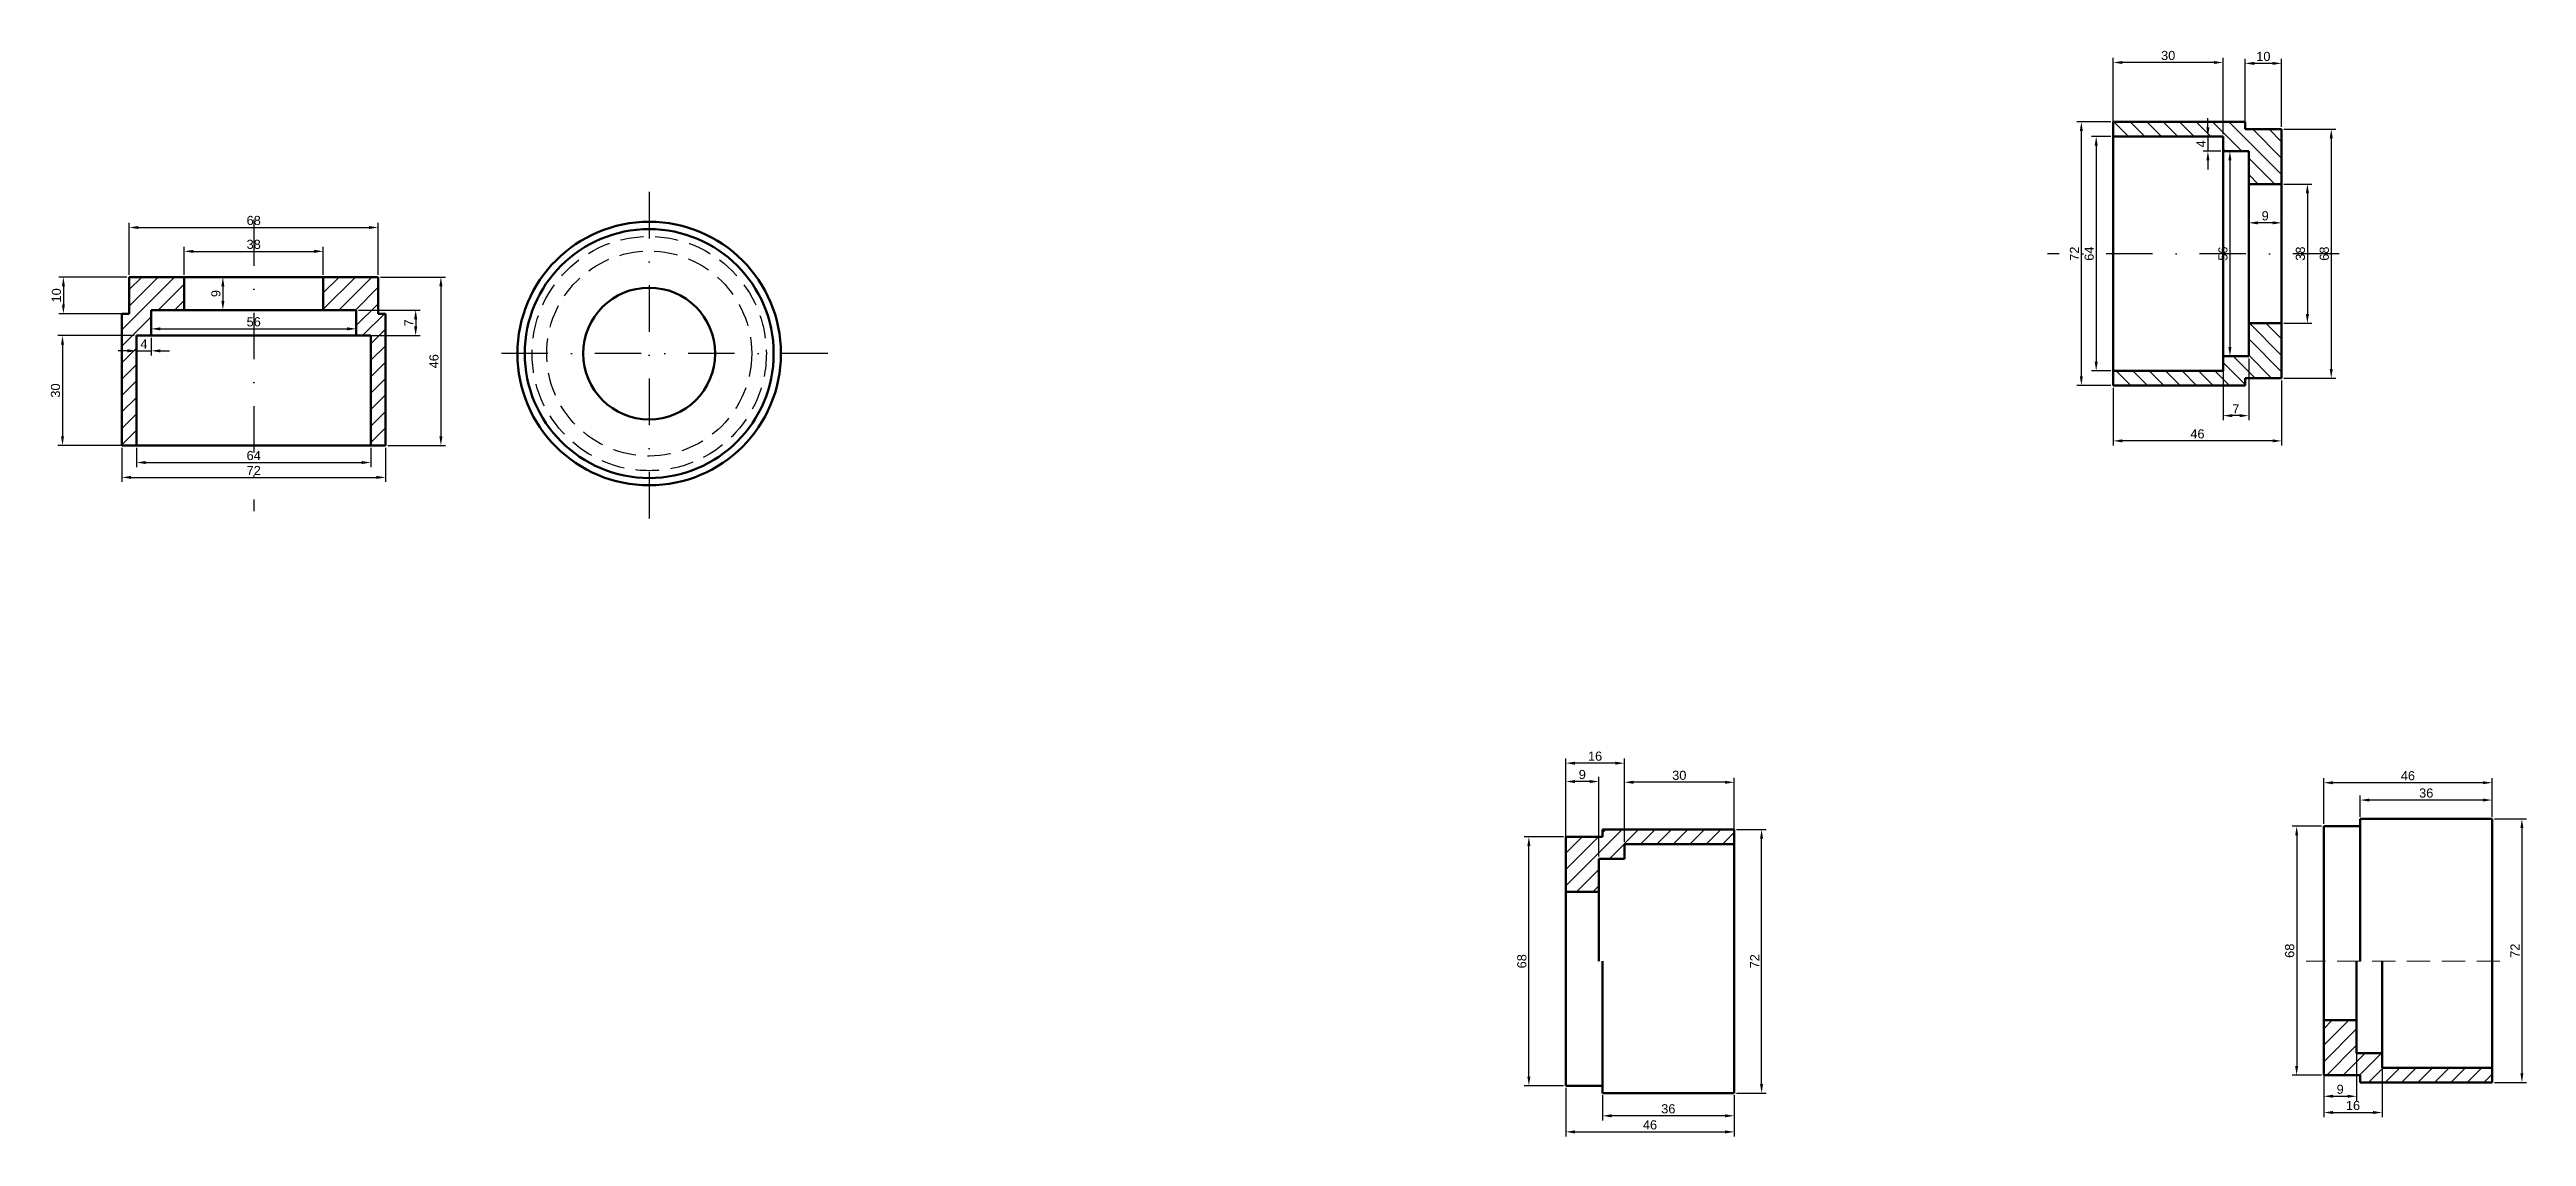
# Model space of a CAD drawing. Header units: millimetres. Extents: x 1235 to 2210, y 811 to 2257.
# Drawn here: x 1235 to 1912, y 1960 to 2257 of the extents above; entities that cross this region are included whole.
import ezdxf

# ---------------------------------------------------------------- set-up
doc = ezdxf.new("R2010")
doc.units = ezdxf.units.MM
doc.linetypes.add('штриховая2', pattern=[9.525, 6.35, -3.175])
doc.linetypes.add('штрихпунктирная', pattern=[25.4, 12.7, -6.35, 0, -6.35])
doc.styles.get("Standard").update_dxf_attribs({"font": 'arial.ttf'})
doc.dimstyles.new('ISO-25', dxfattribs={"dimtxt": 2.5, "dimasz": 2.5, "dimexe": 1.25, "dimexo": 0.625, "dimtad": 1, "dimtxsty": 'Standard', "dimcen": 2.5, "dimadec": 0, "dimazin": 0, "dimtfac": 1, "dimtmove": 0, "dimatfit": 3, "dimfxl": 1, "dimarcsym": 0})

msp = doc.modelspace()

# ---------------------------------------------------------------- blocks, each defined once
blk = doc.blocks.new('*D1')
at = {"color": 0, "lineweight": -2, "transparency": 16777216}
for p, q in [((1325.43, 2195.21), (1343.2, 2195.21)), ((1341.95, 2192.71), (1341.95, 2151.71)), ((1327.43, 2149.21), (1343.2, 2149.21))]:
    blk.add_line(p, q, dxfattribs=at)
at = {"color": 0, "lineweight": 15, "transparency": 16777216}
for points in [[(1341.53, 2192.71), (1342.37, 2192.71), (1341.95, 2195.21)], [(1341.53, 2151.71), (1342.37, 2151.71), (1341.95, 2149.21)]]:
    blk.add_solid(points, dxfattribs=at)
at = {"layer": 'Defpoints', "color": 0, "lineweight": 15, "transparency": 16777216}
for p in [(1324.81, 2195.21), (1326.81, 2149.21), (1341.95, 2149.21)]:
    blk.add_point(p, dxfattribs=at)
at = {"color": 0, "transparency": 16777216, "insert": (1340.05, 2172.21), "char_height": 2.5, "attachment_point": 5, "rotation": 90}
blk.add_mtext('46', dxfattribs=at)
blk = doc.blocks.new('*D2')
at = {"color": 0, "lineweight": -2, "transparency": 16777216}
for p, q in [((1256.18, 2195.21), (1237.57, 2195.21)), ((1238.82, 2192.71), (1238.82, 2187.71)), ((1256.18, 2185.21), (1237.57, 2185.21))]:
    blk.add_line(p, q, dxfattribs=at)
at = {"color": 0, "lineweight": 15, "transparency": 16777216}
for points in [[(1238.41, 2192.71), (1239.24, 2192.71), (1238.82, 2195.21)], [(1238.41, 2187.71), (1239.24, 2187.71), (1238.82, 2185.21)]]:
    blk.add_solid(points, dxfattribs=at)
at = {"layer": 'Defpoints', "color": 0, "lineweight": 15, "transparency": 16777216}
for p in [(1256.81, 2195.21), (1238.82, 2185.21), (1256.81, 2185.21)]:
    blk.add_point(p, dxfattribs=at)
at = {"color": 0, "transparency": 16777216, "insert": (1236.92, 2190.21), "char_height": 2.5, "attachment_point": 5, "rotation": 90}
blk.add_mtext('10', dxfattribs=at)
blk = doc.blocks.new('*D3')
at = {"color": 0, "lineweight": -2, "transparency": 16777216}
for p, q in [((1256.31, 2175.06), (1253.81, 2175.06)), ((1258.81, 2178.58), (1258.81, 2173.81)), ((1258.81, 2175.06), (1262.81, 2175.06)), ((1262.81, 2178.58), (1262.81, 2173.81)), ((1265.31, 2175.06), (1267.81, 2175.06))]:
    blk.add_line(p, q, dxfattribs=at)
at = {"color": 0, "lineweight": 15, "transparency": 16777216}
for points in [[(1256.31, 2175.48), (1256.31, 2174.64), (1258.81, 2175.06)], [(1265.31, 2175.48), (1265.31, 2174.64), (1262.81, 2175.06)]]:
    blk.add_solid(points, dxfattribs=at)
at = {"layer": 'Defpoints', "color": 0, "lineweight": 15, "transparency": 16777216}
for p in [(1258.81, 2179.21), (1262.81, 2179.21), (1262.81, 2175.06)]:
    blk.add_point(p, dxfattribs=at)
at = {"color": 0, "transparency": 16777216, "insert": (1260.81, 2176.93), "char_height": 2.5, "attachment_point": 5}
blk.add_mtext('4', dxfattribs=at)
blk = doc.blocks.new('*D4')
at = {"color": 0, "lineweight": -2, "transparency": 16777216}
for p, q in [((1271.81, 2195.83), (1271.81, 2203.49)), ((1274.31, 2202.24), (1307.31, 2202.24)), ((1309.81, 2195.83), (1309.81, 2203.49))]:
    blk.add_line(p, q, dxfattribs=at)
at = {"color": 0, "lineweight": 15, "transparency": 16777216}
for points in [[(1274.31, 2202.66), (1274.31, 2201.82), (1271.81, 2202.24)], [(1307.31, 2202.66), (1307.31, 2201.82), (1309.81, 2202.24)]]:
    blk.add_solid(points, dxfattribs=at)
at = {"layer": 'Defpoints', "color": 0, "lineweight": 15, "transparency": 16777216}
for p in [(1309.81, 2202.24), (1271.81, 2195.21), (1309.81, 2195.21)]:
    blk.add_point(p, dxfattribs=at)
at = {"color": 0, "transparency": 16777216, "insert": (1290.81, 2204.14), "char_height": 2.5, "attachment_point": 5}
blk.add_mtext('38', dxfattribs=at)
blk = doc.blocks.new('*D5')
at = {"color": 0, "lineweight": -2, "transparency": 16777216}
for p, q in [((1256.81, 2195.83), (1256.81, 2210.01)), ((1259.31, 2208.76), (1322.31, 2208.76)), ((1324.81, 2195.83), (1324.81, 2210.01))]:
    blk.add_line(p, q, dxfattribs=at)
at = {"color": 0, "lineweight": 15, "transparency": 16777216}
for points in [[(1259.31, 2209.17), (1259.31, 2208.34), (1256.81, 2208.76)], [(1322.31, 2209.17), (1322.31, 2208.34), (1324.81, 2208.76)]]:
    blk.add_solid(points, dxfattribs=at)
at = {"layer": 'Defpoints', "color": 0, "lineweight": 15, "transparency": 16777216}
for p in [(1324.81, 2208.76), (1256.81, 2195.21), (1324.81, 2195.21)]:
    blk.add_point(p, dxfattribs=at)
at = {"color": 0, "transparency": 16777216, "insert": (1290.81, 2210.66), "char_height": 2.5, "attachment_point": 5}
blk.add_mtext('68', dxfattribs=at)
blk = doc.blocks.new('*D6')
at = {"color": 0, "lineweight": -2, "transparency": 16777216}
for p, q in [((1258.81, 2148.58), (1258.81, 2143.29)), ((1322.81, 2148.58), (1322.81, 2143.29)), ((1261.31, 2144.54), (1320.31, 2144.54))]:
    blk.add_line(p, q, dxfattribs=at)
at = {"color": 0, "lineweight": 15, "transparency": 16777216}
for points in [[(1261.31, 2144.96), (1261.31, 2144.13), (1258.81, 2144.54)], [(1320.31, 2144.96), (1320.31, 2144.13), (1322.81, 2144.54)]]:
    blk.add_solid(points, dxfattribs=at)
at = {"layer": 'Defpoints', "color": 0, "lineweight": 15, "transparency": 16777216}
for p in [(1258.81, 2149.21), (1322.81, 2149.21), (1322.81, 2144.54)]:
    blk.add_point(p, dxfattribs=at)
at = {"color": 0, "transparency": 16777216, "insert": (1290.81, 2146.44), "char_height": 2.5, "attachment_point": 5}
blk.add_mtext('64', dxfattribs=at)
blk = doc.blocks.new('*D7')
at = {"color": 0, "lineweight": -2, "transparency": 16777216}
for p, q in [((1254.81, 2148.58), (1254.81, 2139.23)), ((1326.81, 2148.58), (1326.81, 2139.23)), ((1257.31, 2140.48), (1324.31, 2140.48))]:
    blk.add_line(p, q, dxfattribs=at)
at = {"color": 0, "lineweight": 15, "transparency": 16777216}
for points in [[(1257.31, 2140.9), (1257.31, 2140.07), (1254.81, 2140.48)], [(1324.31, 2140.9), (1324.31, 2140.07), (1326.81, 2140.48)]]:
    blk.add_solid(points, dxfattribs=at)
at = {"layer": 'Defpoints', "color": 0, "lineweight": 15, "transparency": 16777216}
for p in [(1254.81, 2149.21), (1326.81, 2149.21), (1326.81, 2140.48)]:
    blk.add_point(p, dxfattribs=at)
at = {"color": 0, "transparency": 16777216, "insert": (1290.81, 2142.36), "char_height": 2.5, "attachment_point": 5}
blk.add_mtext('72', dxfattribs=at)
blk = doc.blocks.new('*D8')
at = {"color": 0, "lineweight": -2, "transparency": 16777216}
for p, q in [((1262.81, 2182.08), (1262.81, 2179.82)), ((1265.31, 2181.07), (1316.31, 2181.07)), ((1318.81, 2182.08), (1318.81, 2179.82))]:
    blk.add_line(p, q, dxfattribs=at)
at = {"color": 0, "lineweight": 15, "transparency": 16777216}
for points in [[(1265.31, 2181.49), (1265.31, 2180.65), (1262.81, 2181.07)], [(1316.31, 2181.49), (1316.31, 2180.65), (1318.81, 2181.07)]]:
    blk.add_solid(points, dxfattribs=at)
at = {"layer": 'Defpoints', "color": 0, "lineweight": 15, "transparency": 16777216}
for p in [(1262.81, 2182.71), (1318.81, 2182.71), (1318.81, 2181.07)]:
    blk.add_point(p, dxfattribs=at)
at = {"color": 0, "transparency": 16777216, "insert": (1290.81, 2182.97), "char_height": 2.5, "attachment_point": 5}
blk.add_mtext('56', dxfattribs=at)
blk = doc.blocks.new('*D9')
at = {"color": 0, "lineweight": -2, "transparency": 16777216}
for p, q in [((1258.18, 2179.21), (1237.33, 2179.21)), ((1238.58, 2176.71), (1238.58, 2151.71)), ((1258.18, 2149.21), (1237.33, 2149.21))]:
    blk.add_line(p, q, dxfattribs=at)
at = {"color": 0, "lineweight": 15, "transparency": 16777216}
for points in [[(1238.16, 2176.71), (1238.99, 2176.71), (1238.58, 2179.21)], [(1238.16, 2151.71), (1238.99, 2151.71), (1238.58, 2149.21)]]:
    blk.add_solid(points, dxfattribs=at)
at = {"layer": 'Defpoints', "color": 0, "lineweight": 15, "transparency": 16777216}
for p in [(1258.81, 2179.21), (1238.58, 2149.21), (1258.81, 2149.21)]:
    blk.add_point(p, dxfattribs=at)
at = {"color": 0, "transparency": 16777216, "insert": (1236.67, 2164.21), "char_height": 2.5, "attachment_point": 5, "rotation": 90}
blk.add_mtext('30', dxfattribs=at)
blk = doc.blocks.new('*D10')
at = {"color": 0, "lineweight": -2, "transparency": 16777216}
for p, q in [((1319.43, 2186.21), (1336.31, 2186.21)), ((1319.43, 2179.21), (1336.31, 2179.21)), ((1335.06, 2183.71), (1335.06, 2181.71))]:
    blk.add_line(p, q, dxfattribs=at)
at = {"color": 0, "lineweight": 15, "transparency": 16777216}
for points in [[(1334.64, 2183.71), (1335.48, 2183.71), (1335.06, 2186.21)], [(1334.64, 2181.71), (1335.48, 2181.71), (1335.06, 2179.21)]]:
    blk.add_solid(points, dxfattribs=at)
at = {"layer": 'Defpoints', "color": 0, "lineweight": 15, "transparency": 16777216}
for p in [(1318.81, 2186.21), (1318.81, 2179.21), (1335.06, 2179.21)]:
    blk.add_point(p, dxfattribs=at)
at = {"color": 0, "transparency": 16777216, "insert": (1333.18, 2182.71), "char_height": 2.5, "attachment_point": 5, "rotation": 90}
blk.add_mtext('7', dxfattribs=at)
blk = doc.blocks.new('*D11')
at = {"color": 0, "lineweight": -2, "transparency": 16777216}
for p, q in [((1290.18, 2195.21), (1281.14, 2195.21)), ((1282.39, 2192.71), (1282.39, 2188.71)), ((1290.18, 2186.21), (1281.14, 2186.21))]:
    blk.add_line(p, q, dxfattribs=at)
at = {"color": 0, "lineweight": 15, "transparency": 16777216}
for points in [[(1281.97, 2192.71), (1282.8, 2192.71), (1282.39, 2195.21)], [(1281.97, 2188.71), (1282.8, 2188.71), (1282.39, 2186.21)]]:
    blk.add_solid(points, dxfattribs=at)
at = {"layer": 'Defpoints', "color": 0, "lineweight": 15, "transparency": 16777216}
for p in [(1290.81, 2195.21), (1282.39, 2186.21), (1290.81, 2186.21)]:
    blk.add_point(p, dxfattribs=at)
at = {"color": 0, "transparency": 16777216, "insert": (1280.49, 2190.71), "char_height": 2.5, "attachment_point": 5, "rotation": 90}
blk.add_mtext('9', dxfattribs=at)
blk = doc.blocks.new('*D14')
at = {"color": 0, "lineweight": -2, "transparency": 16777216}
for p, q in [((1844.82, 2166.98), (1844.82, 2149.21)), ((1798.82, 2164.98), (1798.82, 2149.21)), ((1842.32, 2150.46), (1801.32, 2150.46))]:
    blk.add_line(p, q, dxfattribs=at)
at = {"color": 0, "lineweight": 15, "transparency": 16777216}
for points in [[(1801.32, 2150.88), (1801.32, 2150.05), (1798.82, 2150.46)], [(1842.32, 2150.88), (1842.32, 2150.05), (1844.82, 2150.46)]]:
    blk.add_solid(points, dxfattribs=at)
at = {"layer": 'Defpoints', "color": 0, "lineweight": 15, "transparency": 16777216}
for p in [(1798.82, 2165.61), (1844.82, 2167.61), (1798.82, 2150.46)]:
    blk.add_point(p, dxfattribs=at)
at = {"color": 0, "transparency": 16777216, "insert": (1821.82, 2152.36), "char_height": 2.5, "attachment_point": 5}
blk.add_mtext('46', dxfattribs=at)
blk = doc.blocks.new('*D15')
at = {"color": 0, "lineweight": -2, "transparency": 16777216}
for p, q in [((1834.82, 2236.23), (1834.82, 2254.84)), ((1842.32, 2253.59), (1837.32, 2253.59)), ((1844.82, 2236.23), (1844.82, 2254.84))]:
    blk.add_line(p, q, dxfattribs=at)
at = {"color": 0, "lineweight": 15, "transparency": 16777216}
for points in [[(1837.32, 2254.01), (1837.32, 2253.17), (1834.82, 2253.59)], [(1842.32, 2254.01), (1842.32, 2253.17), (1844.82, 2253.59)]]:
    blk.add_solid(points, dxfattribs=at)
at = {"layer": 'Defpoints', "color": 0, "lineweight": 15, "transparency": 16777216}
for p in [(1834.82, 2253.59), (1834.82, 2235.61), (1844.82, 2235.61)]:
    blk.add_point(p, dxfattribs=at)
at = {"color": 0, "transparency": 16777216, "insert": (1839.82, 2255.49), "char_height": 2.5, "attachment_point": 5}
blk.add_mtext('10', dxfattribs=at)
blk = doc.blocks.new('*D16')
at = {"color": 0, "lineweight": -2, "transparency": 16777216}
for p, q in [((1828.19, 2233.61), (1823.42, 2233.61)), ((1824.67, 2236.11), (1824.67, 2238.61)), ((1824.67, 2233.61), (1824.67, 2229.61)), ((1828.19, 2229.61), (1823.42, 2229.61)), ((1824.67, 2227.11), (1824.67, 2224.61))]:
    blk.add_line(p, q, dxfattribs=at)
at = {"color": 0, "lineweight": 15, "transparency": 16777216}
for points in [[(1824.25, 2236.11), (1825.09, 2236.11), (1824.67, 2233.61)], [(1824.25, 2227.11), (1825.09, 2227.11), (1824.67, 2229.61)]]:
    blk.add_solid(points, dxfattribs=at)
at = {"layer": 'Defpoints', "color": 0, "lineweight": 15, "transparency": 16777216}
for p in [(1828.82, 2233.61), (1824.67, 2229.61), (1828.82, 2229.61)]:
    blk.add_point(p, dxfattribs=at)
at = {"color": 0, "transparency": 16777216, "insert": (1822.79, 2231.61), "char_height": 2.5, "attachment_point": 5, "rotation": 90}
blk.add_mtext('4', dxfattribs=at)
blk = doc.blocks.new('*D17')
at = {"color": 0, "lineweight": -2, "transparency": 16777216}
for p, q in [((1845.44, 2220.61), (1853.1, 2220.61)), ((1851.85, 2218.11), (1851.85, 2185.11)), ((1845.44, 2182.61), (1853.1, 2182.61))]:
    blk.add_line(p, q, dxfattribs=at)
at = {"color": 0, "lineweight": 15, "transparency": 16777216}
for points in [[(1851.43, 2218.11), (1852.27, 2218.11), (1851.85, 2220.61)], [(1851.43, 2185.11), (1852.27, 2185.11), (1851.85, 2182.61)]]:
    blk.add_solid(points, dxfattribs=at)
at = {"layer": 'Defpoints', "color": 0, "lineweight": 15, "transparency": 16777216}
for p in [(1844.82, 2220.61), (1844.82, 2182.61), (1851.85, 2182.61)]:
    blk.add_point(p, dxfattribs=at)
at = {"color": 0, "transparency": 16777216, "insert": (1849.95, 2201.61), "char_height": 2.5, "attachment_point": 5, "rotation": 90}
blk.add_mtext('38', dxfattribs=at)
blk = doc.blocks.new('*D12')
at = {"color": 0, "lineweight": -2, "transparency": 16777216}
for p, q in [((1845.44, 2235.61), (1859.62, 2235.61)), ((1858.37, 2233.11), (1858.37, 2170.11)), ((1845.44, 2167.61), (1859.62, 2167.61))]:
    blk.add_line(p, q, dxfattribs=at)
at = {"color": 0, "lineweight": 15, "transparency": 16777216}
for points in [[(1857.95, 2233.11), (1858.78, 2233.11), (1858.37, 2235.61)], [(1857.95, 2170.11), (1858.78, 2170.11), (1858.37, 2167.61)]]:
    blk.add_solid(points, dxfattribs=at)
at = {"layer": 'Defpoints', "color": 0, "lineweight": 15, "transparency": 16777216}
for p in [(1844.82, 2235.61), (1844.82, 2167.61), (1858.37, 2167.61)]:
    blk.add_point(p, dxfattribs=at)
at = {"color": 0, "transparency": 16777216, "insert": (1856.47, 2201.61), "char_height": 2.5, "attachment_point": 5, "rotation": 90}
blk.add_mtext('68', dxfattribs=at)
blk = doc.blocks.new('*D18')
at = {"color": 0, "lineweight": -2, "transparency": 16777216}
for p, q in [((1798.19, 2233.61), (1792.9, 2233.61)), ((1794.15, 2231.11), (1794.15, 2172.11)), ((1798.19, 2169.61), (1792.9, 2169.61))]:
    blk.add_line(p, q, dxfattribs=at)
at = {"color": 0, "lineweight": 15, "transparency": 16777216}
for points in [[(1793.73, 2231.11), (1794.57, 2231.11), (1794.15, 2233.61)], [(1793.73, 2172.11), (1794.57, 2172.11), (1794.15, 2169.61)]]:
    blk.add_solid(points, dxfattribs=at)
at = {"layer": 'Defpoints', "color": 0, "lineweight": 15, "transparency": 16777216}
for p in [(1798.82, 2233.61), (1794.15, 2169.61), (1798.82, 2169.61)]:
    blk.add_point(p, dxfattribs=at)
at = {"color": 0, "transparency": 16777216, "insert": (1792.25, 2201.61), "char_height": 2.5, "attachment_point": 5, "rotation": 90}
blk.add_mtext('64', dxfattribs=at)
blk = doc.blocks.new('*D19')
at = {"color": 0, "lineweight": -2, "transparency": 16777216}
for p, q in [((1798.19, 2237.61), (1788.84, 2237.61)), ((1790.09, 2235.11), (1790.09, 2168.11)), ((1798.19, 2165.61), (1788.84, 2165.61))]:
    blk.add_line(p, q, dxfattribs=at)
at = {"color": 0, "lineweight": 15, "transparency": 16777216}
for points in [[(1789.68, 2235.11), (1790.51, 2235.11), (1790.09, 2237.61)], [(1789.68, 2168.11), (1790.51, 2168.11), (1790.09, 2165.61)]]:
    blk.add_solid(points, dxfattribs=at)
at = {"layer": 'Defpoints', "color": 0, "lineweight": 15, "transparency": 16777216}
for p in [(1798.82, 2237.61), (1790.09, 2165.61), (1798.82, 2165.61)]:
    blk.add_point(p, dxfattribs=at)
at = {"color": 0, "transparency": 16777216, "insert": (1788.21, 2201.61), "char_height": 2.5, "attachment_point": 5, "rotation": 90}
blk.add_mtext('72', dxfattribs=at)
blk = doc.blocks.new('*D20')
at = {"color": 0, "lineweight": -2, "transparency": 16777216}
for p, q in [((1831.69, 2229.61), (1829.43, 2229.61)), ((1830.68, 2227.11), (1830.68, 2176.11)), ((1831.69, 2173.61), (1829.43, 2173.61))]:
    blk.add_line(p, q, dxfattribs=at)
at = {"color": 0, "lineweight": 15, "transparency": 16777216}
for points in [[(1830.26, 2227.11), (1831.1, 2227.11), (1830.68, 2229.61)], [(1830.26, 2176.11), (1831.1, 2176.11), (1830.68, 2173.61)]]:
    blk.add_solid(points, dxfattribs=at)
at = {"layer": 'Defpoints', "color": 0, "lineweight": 15, "transparency": 16777216}
for p in [(1832.32, 2229.61), (1830.68, 2173.61), (1832.32, 2173.61)]:
    blk.add_point(p, dxfattribs=at)
at = {"color": 0, "transparency": 16777216, "insert": (1828.78, 2201.61), "char_height": 2.5, "attachment_point": 5, "rotation": 90}
blk.add_mtext('56', dxfattribs=at)
blk = doc.blocks.new('*D13')
at = {"color": 0, "lineweight": -2, "transparency": 16777216}
for p, q in [((1798.82, 2234.23), (1798.82, 2255.09)), ((1826.32, 2253.84), (1801.32, 2253.84)), ((1828.82, 2234.23), (1828.82, 2255.09))]:
    blk.add_line(p, q, dxfattribs=at)
at = {"color": 0, "lineweight": 15, "transparency": 16777216}
for points in [[(1801.32, 2254.25), (1801.32, 2253.42), (1798.82, 2253.84)], [(1826.32, 2254.25), (1826.32, 2253.42), (1828.82, 2253.84)]]:
    blk.add_solid(points, dxfattribs=at)
at = {"layer": 'Defpoints', "color": 0, "lineweight": 15, "transparency": 16777216}
for p in [(1798.82, 2253.84), (1798.82, 2233.61), (1828.82, 2233.61)]:
    blk.add_point(p, dxfattribs=at)
at = {"color": 0, "transparency": 16777216, "insert": (1813.82, 2255.74), "char_height": 2.5, "attachment_point": 5}
blk.add_mtext('30', dxfattribs=at)
blk = doc.blocks.new('*D21')
at = {"color": 0, "lineweight": -2, "transparency": 16777216}
for p, q in [((1828.82, 2172.98), (1828.82, 2156.1)), ((1835.82, 2172.98), (1835.82, 2156.1)), ((1833.32, 2157.35), (1831.32, 2157.35))]:
    blk.add_line(p, q, dxfattribs=at)
at = {"color": 0, "lineweight": 15, "transparency": 16777216}
for points in [[(1831.32, 2157.77), (1831.32, 2156.94), (1828.82, 2157.35)], [(1833.32, 2157.77), (1833.32, 2156.94), (1835.82, 2157.35)]]:
    blk.add_solid(points, dxfattribs=at)
at = {"layer": 'Defpoints', "color": 0, "lineweight": 15, "transparency": 16777216}
for p in [(1828.82, 2173.61), (1835.82, 2173.61), (1828.82, 2157.35)]:
    blk.add_point(p, dxfattribs=at)
at = {"color": 0, "transparency": 16777216, "insert": (1832.32, 2159.23), "char_height": 2.5, "attachment_point": 5}
blk.add_mtext('7', dxfattribs=at)
blk = doc.blocks.new('*D22')
at = {"color": 0, "lineweight": -2, "transparency": 16777216}
for p, q in [((1835.82, 2202.23), (1835.82, 2211.28)), ((1842.32, 2210.03), (1838.32, 2210.03)), ((1844.82, 2202.23), (1844.82, 2211.28))]:
    blk.add_line(p, q, dxfattribs=at)
at = {"color": 0, "lineweight": 15, "transparency": 16777216}
for points in [[(1838.32, 2210.44), (1838.32, 2209.61), (1835.82, 2210.03)], [(1842.32, 2210.44), (1842.32, 2209.61), (1844.82, 2210.03)]]:
    blk.add_solid(points, dxfattribs=at)
at = {"layer": 'Defpoints', "color": 0, "lineweight": 15, "transparency": 16777216}
for p in [(1835.82, 2210.03), (1835.82, 2201.61), (1844.82, 2201.61)]:
    blk.add_point(p, dxfattribs=at)
at = {"color": 0, "transparency": 16777216, "insert": (1840.32, 2211.93), "char_height": 2.5, "attachment_point": 5}
blk.add_mtext('9', dxfattribs=at)
blk = doc.blocks.new('*D23')
at = {"color": 0, "lineweight": -2, "transparency": 16777216}
for p, q in [((1659.26, 1971.66), (1659.26, 1964.81)), ((1695.26, 1971.66), (1695.26, 1964.81)), ((1692.76, 1966.06), (1661.76, 1966.06))]:
    blk.add_line(p, q, dxfattribs=at)
at = {"color": 0, "lineweight": 15, "transparency": 16777216}
for points in [[(1661.76, 1966.47), (1661.76, 1965.64), (1659.26, 1966.06)], [(1692.76, 1966.47), (1692.76, 1965.64), (1695.26, 1966.06)]]:
    blk.add_solid(points, dxfattribs=at)
at = {"layer": 'Defpoints', "color": 0, "lineweight": 15, "transparency": 16777216}
for p in [(1659.26, 1972.28), (1695.26, 1972.28), (1659.26, 1966.06)]:
    blk.add_point(p, dxfattribs=at)
at = {"color": 0, "lineweight": 15, "transparency": 16777216, "insert": (1677.26, 1967.96), "char_height": 2.5, "attachment_point": 5}
blk.add_mtext('36', dxfattribs=at)
blk = doc.blocks.new('*D24')
at = {"color": 0, "lineweight": -2, "transparency": 16777216}
for p, q in [((1649.26, 1973.66), (1649.26, 1960.42)), ((1695.26, 1971.66), (1695.26, 1960.42)), ((1651.76, 1961.67), (1692.76, 1961.67))]:
    blk.add_line(p, q, dxfattribs=at)
at = {"color": 0, "lineweight": 15, "transparency": 16777216}
for points in [[(1651.76, 1962.08), (1651.76, 1961.25), (1649.26, 1961.67)], [(1692.76, 1962.08), (1692.76, 1961.25), (1695.26, 1961.67)]]:
    blk.add_solid(points, dxfattribs=at)
at = {"layer": 'Defpoints', "color": 0, "lineweight": 15, "transparency": 16777216}
for p in [(1649.26, 1974.28), (1695.26, 1972.28), (1695.26, 1961.67)]:
    blk.add_point(p, dxfattribs=at)
at = {"color": 0, "lineweight": 15, "transparency": 16777216, "insert": (1672.26, 1963.57), "char_height": 2.5, "attachment_point": 5}
blk.add_mtext('46', dxfattribs=at)
blk = doc.blocks.new('*D25')
at = {"color": 0, "lineweight": -2, "transparency": 16777216}
for p, q in [((1648.63, 2042.28), (1637.92, 2042.28)), ((1639.17, 1976.78), (1639.17, 2039.78)), ((1648.63, 1974.28), (1637.92, 1974.28))]:
    blk.add_line(p, q, dxfattribs=at)
at = {"color": 0, "lineweight": 15, "transparency": 16777216}
for points in [[(1638.75, 2039.78), (1639.58, 2039.78), (1639.17, 2042.28)], [(1638.75, 1976.78), (1639.58, 1976.78), (1639.17, 1974.28)]]:
    blk.add_solid(points, dxfattribs=at)
at = {"layer": 'Defpoints', "color": 0, "lineweight": 15, "transparency": 16777216}
for p in [(1639.17, 2042.28), (1649.26, 2042.28), (1649.26, 1974.28)]:
    blk.add_point(p, dxfattribs=at)
at = {"color": 0, "lineweight": 15, "transparency": 16777216, "insert": (1637.26, 2008.28), "char_height": 2.5, "attachment_point": 5, "rotation": 90}
blk.add_mtext('68', dxfattribs=at)
blk = doc.blocks.new('*D26')
at = {"color": 0, "lineweight": -2, "transparency": 16777216}
for p, q in [((1695.88, 2044.28), (1703.99, 2044.28)), ((1702.74, 1974.78), (1702.74, 2041.78)), ((1695.88, 1972.28), (1703.99, 1972.28))]:
    blk.add_line(p, q, dxfattribs=at)
at = {"color": 0, "lineweight": 15, "transparency": 16777216}
for points in [[(1702.32, 2041.78), (1703.16, 2041.78), (1702.74, 2044.28)], [(1702.32, 1974.78), (1703.16, 1974.78), (1702.74, 1972.28)]]:
    blk.add_solid(points, dxfattribs=at)
at = {"layer": 'Defpoints', "color": 0, "lineweight": 15, "transparency": 16777216}
for p in [(1695.26, 2044.28), (1702.74, 2044.28), (1695.26, 1972.28)]:
    blk.add_point(p, dxfattribs=at)
at = {"color": 0, "lineweight": 15, "transparency": 16777216, "insert": (1700.86, 2008.28), "char_height": 2.5, "attachment_point": 5, "rotation": 90}
blk.add_mtext('72', dxfattribs=at)
blk = doc.blocks.new('*D27')
at = {"color": 0, "lineweight": -2, "transparency": 16777216}
for p, q in [((1665.26, 2040.91), (1665.26, 2058.43)), ((1692.76, 2057.18), (1667.76, 2057.18)), ((1695.26, 2040.91), (1695.26, 2058.43))]:
    blk.add_line(p, q, dxfattribs=at)
at = {"color": 0, "lineweight": 15, "transparency": 16777216}
for points in [[(1667.76, 2057.6), (1667.76, 2056.76), (1665.26, 2057.18)], [(1692.76, 2057.6), (1692.76, 2056.76), (1695.26, 2057.18)]]:
    blk.add_solid(points, dxfattribs=at)
at = {"layer": 'Defpoints', "color": 0, "lineweight": 15, "transparency": 16777216}
for p in [(1665.26, 2057.18), (1665.26, 2040.28), (1695.26, 2040.28)]:
    blk.add_point(p, dxfattribs=at)
at = {"color": 0, "lineweight": 15, "transparency": 16777216, "insert": (1680.26, 2059.08), "char_height": 2.5, "attachment_point": 5}
blk.add_mtext('30', dxfattribs=at)
blk = doc.blocks.new('*D28')
at = {"color": 0, "lineweight": -2, "transparency": 16777216}
for p, q in [((1649.26, 2036.91), (1649.26, 2058.64)), ((1655.76, 2057.39), (1651.76, 2057.39)), ((1658.26, 2036.91), (1658.26, 2058.64))]:
    blk.add_line(p, q, dxfattribs=at)
at = {"color": 0, "lineweight": 15, "transparency": 16777216}
for points in [[(1651.76, 2057.81), (1651.76, 2056.97), (1649.26, 2057.39)], [(1655.76, 2057.81), (1655.76, 2056.97), (1658.26, 2057.39)]]:
    blk.add_solid(points, dxfattribs=at)
at = {"layer": 'Defpoints', "color": 0, "lineweight": 15, "transparency": 16777216}
for p in [(1649.26, 2057.39), (1649.26, 2036.28), (1658.26, 2036.28)]:
    blk.add_point(p, dxfattribs=at)
at = {"color": 0, "lineweight": 15, "transparency": 16777216, "insert": (1653.76, 2059.29), "char_height": 2.5, "attachment_point": 5}
blk.add_mtext('9', dxfattribs=at)
blk = doc.blocks.new('*D29')
at = {"color": 0, "lineweight": -2, "transparency": 16777216}
for p, q in [((1649.26, 2040.91), (1649.26, 2063.66)), ((1662.76, 2062.41), (1651.76, 2062.41)), ((1665.26, 2040.91), (1665.26, 2063.66))]:
    blk.add_line(p, q, dxfattribs=at)
at = {"color": 0, "lineweight": 15, "transparency": 16777216}
for points in [[(1651.76, 2062.82), (1651.76, 2061.99), (1649.26, 2062.41)], [(1662.76, 2062.82), (1662.76, 2061.99), (1665.26, 2062.41)]]:
    blk.add_solid(points, dxfattribs=at)
at = {"layer": 'Defpoints', "color": 0, "lineweight": 15, "transparency": 16777216}
for p in [(1649.26, 2062.41), (1649.26, 2040.28), (1665.26, 2040.28)]:
    blk.add_point(p, dxfattribs=at)
at = {"color": 0, "lineweight": 15, "transparency": 16777216, "insert": (1657.26, 2064.31), "char_height": 2.5, "attachment_point": 5}
blk.add_mtext('16', dxfattribs=at)
blk = doc.blocks.new('*D30')
at = {"color": 0, "lineweight": -2, "transparency": 16777216}
for p, q in [((1866.31, 2047.79), (1866.31, 2053.58)), ((1899.81, 2052.33), (1868.81, 2052.33)), ((1902.31, 2047.79), (1902.31, 2053.58))]:
    blk.add_line(p, q, dxfattribs=at)
at = {"color": 0, "lineweight": 15, "transparency": 16777216}
for points in [[(1868.81, 2052.74), (1868.81, 2051.91), (1866.31, 2052.33)], [(1899.81, 2052.74), (1899.81, 2051.91), (1902.31, 2052.33)]]:
    blk.add_solid(points, dxfattribs=at)
at = {"layer": 'Defpoints', "color": 0, "lineweight": 15, "transparency": 16777216}
for p in [(1866.31, 2052.33), (1866.31, 2047.16), (1902.31, 2047.16)]:
    blk.add_point(p, dxfattribs=at)
at = {"color": 0, "lineweight": 15, "transparency": 16777216, "insert": (1884.31, 2054.23), "char_height": 2.5, "attachment_point": 5}
blk.add_mtext('36', dxfattribs=at)
blk = doc.blocks.new('*D31')
at = {"color": 0, "lineweight": -2, "transparency": 16777216}
for p, q in [((1856.31, 2045.79), (1856.31, 2058.32)), ((1899.81, 2057.07), (1858.81, 2057.07)), ((1902.31, 2047.79), (1902.31, 2058.32))]:
    blk.add_line(p, q, dxfattribs=at)
at = {"color": 0, "lineweight": 15, "transparency": 16777216}
for points in [[(1858.81, 2057.48), (1858.81, 2056.65), (1856.31, 2057.07)], [(1899.81, 2057.48), (1899.81, 2056.65), (1902.31, 2057.07)]]:
    blk.add_solid(points, dxfattribs=at)
at = {"layer": 'Defpoints', "color": 0, "lineweight": 15, "transparency": 16777216}
for p in [(1856.31, 2057.07), (1856.31, 2045.16), (1902.31, 2047.16)]:
    blk.add_point(p, dxfattribs=at)
at = {"color": 0, "lineweight": 15, "transparency": 16777216, "insert": (1879.31, 2058.97), "char_height": 2.5, "attachment_point": 5}
blk.add_mtext('46', dxfattribs=at)
blk = doc.blocks.new('*D32')
at = {"color": 0, "lineweight": -2, "transparency": 16777216}
for p, q in [((1856.31, 1991.54), (1856.31, 1970.15)), ((1865.31, 1991.54), (1865.31, 1970.15)), ((1858.81, 1971.4), (1862.81, 1971.4))]:
    blk.add_line(p, q, dxfattribs=at)
at = {"color": 0, "lineweight": 15, "transparency": 16777216}
for points in [[(1858.81, 1971.82), (1858.81, 1970.99), (1856.31, 1971.4)], [(1862.81, 1971.82), (1862.81, 1970.99), (1865.31, 1971.4)]]:
    blk.add_solid(points, dxfattribs=at)
at = {"layer": 'Defpoints', "color": 0, "lineweight": 15, "transparency": 16777216}
for p in [(1856.31, 1992.16), (1865.31, 1992.16), (1865.31, 1971.4)]:
    blk.add_point(p, dxfattribs=at)
at = {"color": 0, "lineweight": 15, "transparency": 16777216, "insert": (1860.81, 1973.3), "char_height": 2.5, "attachment_point": 5}
blk.add_mtext('9', dxfattribs=at)
blk = doc.blocks.new('*D33')
at = {"color": 0, "lineweight": -2, "transparency": 16777216}
for p, q in [((1856.31, 1991.54), (1856.31, 1965.71)), ((1872.31, 1982.54), (1872.31, 1965.71)), ((1858.81, 1966.96), (1869.81, 1966.96))]:
    blk.add_line(p, q, dxfattribs=at)
at = {"color": 0, "lineweight": 15, "transparency": 16777216}
for points in [[(1858.81, 1967.37), (1858.81, 1966.54), (1856.31, 1966.96)], [(1869.81, 1967.37), (1869.81, 1966.54), (1872.31, 1966.96)]]:
    blk.add_solid(points, dxfattribs=at)
at = {"layer": 'Defpoints', "color": 0, "lineweight": 15, "transparency": 16777216}
for p in [(1856.31, 1992.16), (1872.31, 1983.16), (1872.31, 1966.96)]:
    blk.add_point(p, dxfattribs=at)
at = {"color": 0, "lineweight": 15, "transparency": 16777216, "insert": (1864.31, 1968.86), "char_height": 2.5, "attachment_point": 5}
blk.add_mtext('16', dxfattribs=at)
blk = doc.blocks.new('*D34')
at = {"color": 0, "lineweight": -2, "transparency": 16777216}
for p, q in [((1855.68, 2045.16), (1847.67, 2045.16)), ((1848.92, 2042.66), (1848.92, 1979.66)), ((1855.68, 1977.16), (1847.67, 1977.16))]:
    blk.add_line(p, q, dxfattribs=at)
at = {"color": 0, "lineweight": 15, "transparency": 16777216}
for points in [[(1848.5, 2042.66), (1849.33, 2042.66), (1848.92, 2045.16)], [(1848.5, 1979.66), (1849.33, 1979.66), (1848.92, 1977.16)]]:
    blk.add_solid(points, dxfattribs=at)
at = {"layer": 'Defpoints', "color": 0, "lineweight": 15, "transparency": 16777216}
for p in [(1856.31, 2045.16), (1848.92, 1977.16), (1856.31, 1977.16)]:
    blk.add_point(p, dxfattribs=at)
at = {"color": 0, "lineweight": 15, "transparency": 16777216, "insert": (1847.02, 2011.16), "char_height": 2.5, "attachment_point": 5, "rotation": 90}
blk.add_mtext('68', dxfattribs=at)
blk = doc.blocks.new('*D35')
at = {"color": 0, "lineweight": -2, "transparency": 16777216}
for p, q in [((1902.93, 2047.16), (1911.7, 2047.16)), ((1910.45, 2044.66), (1910.45, 1977.66)), ((1902.93, 1975.16), (1911.7, 1975.16))]:
    blk.add_line(p, q, dxfattribs=at)
at = {"color": 0, "lineweight": 15, "transparency": 16777216}
for points in [[(1910.03, 2044.66), (1910.86, 2044.66), (1910.45, 2047.16)], [(1910.03, 1977.66), (1910.86, 1977.66), (1910.45, 1975.16)]]:
    blk.add_solid(points, dxfattribs=at)
at = {"layer": 'Defpoints', "color": 0, "lineweight": 15, "transparency": 16777216}
for p in [(1902.31, 2047.16), (1902.31, 1975.16), (1910.45, 1975.16)]:
    blk.add_point(p, dxfattribs=at)
at = {"color": 0, "lineweight": 15, "transparency": 16777216, "insert": (1908.57, 2011.16), "char_height": 2.5, "attachment_point": 5, "rotation": 90}
blk.add_mtext('72', dxfattribs=at)

# ---------------------------------------------------------------- dimensions: what is measured, and where the dimension line sits
for base, p1, p2, picture, middle in [((1798.81675, 2253.83651), (1828.81675, 2233.60672), (1798.81675, 2233.60672), '*D13', (1813.81675, 2255.7388)), ((1834.81675, 2253.59024), (1844.81675, 2235.60672), (1834.81675, 2235.60672), '*D15', (1839.81675, 2255.49167)), ((1835.81675, 2210.0258), (1844.81675, 2201.60672), (1835.81675, 2201.60672), '*D22', (1840.31675, 2211.92723)), ((1324.80665, 2208.75812), (1256.80665, 2195.20763), (1324.80665, 2195.20763), '*D5', (1290.80665, 2210.65955)), ((1309.80665, 2202.23975), (1271.80665, 2195.20763), (1309.80665, 2195.20763), '*D4', (1290.80665, 2204.14203)), ((1262.80665, 2175.05936), (1258.80665, 2179.20763), (1262.80665, 2179.20763), '*D3', (1260.80665, 2176.93436)), ((1318.80665, 2181.06979), (1262.80665, 2182.70763), (1318.80665, 2182.70763), '*D8', (1290.80665, 2182.97123)), ((1828.81675, 2157.35448), (1835.81675, 2173.60672), (1828.81675, 2173.60672), '*D21', (1832.31675, 2159.22948)), ((1798.81675, 2150.46276), (1844.81675, 2167.60672), (1798.81675, 2165.60672), '*D14', (1821.81675, 2152.3642)), ((1326.80665, 2140.4837), (1254.80665, 2149.20763), (1326.80665, 2149.20763), '*D7', (1290.80665, 2142.36382)), ((1322.80665, 2144.54231), (1258.80665, 2149.20763), (1322.80665, 2149.20763), '*D6', (1290.80665, 2146.44374))]:
    dim = msp.add_linear_dim(base=base, p1=p1, p2=p2, dimstyle='ISO-25')
    dim.commit()
    dim.dimension.update_dxf_attribs({"geometry": picture, "text_midpoint": middle})
for base, p1, p2, angle, picture, middle in [((1790.09282, 2165.60672), (1798.81675, 2237.60672), (1798.81675, 2165.60672), 270, '*D19', (1788.21271, 2201.60672)), ((1794.15143, 2169.60672), (1798.81675, 2233.60672), (1798.81675, 2169.60672), 270, '*D18', (1792.25, 2201.60672)), ((1824.66848, 2229.60672), (1828.81675, 2233.60672), (1828.81675, 2229.60672), 270, '*D16', (1822.79348, 2231.60672)), ((1858.36724, 2167.60672), (1844.81675, 2235.60672), (1844.81675, 2167.60672), 270, '*D12', (1856.46581, 2201.60672)), ((1830.67891, 2173.60672), (1832.31675, 2229.60672), (1832.31675, 2173.60672), 270, '*D20', (1828.77748, 2201.60672)), ((1851.84887, 2182.60672), (1844.81675, 2220.60672), (1844.81675, 2182.60672), 270, '*D17', (1849.94658, 2201.60672)), ((1238.82313, 2185.20763), (1256.80665, 2195.20763), (1256.80665, 2185.20763), 90, '*D2', (1236.9217, 2190.20763)), ((1282.38757, 2186.20763), (1290.80665, 2195.20763), (1290.80665, 2186.20763), 90, '*D11', (1280.48614, 2190.70763)), ((1341.9506, 2149.20763), (1324.80665, 2195.20763), (1326.80665, 2149.20763), 90, '*D1', (1340.04917, 2172.20763)), ((1335.05889, 2179.20763), (1318.80665, 2186.20763), (1318.80665, 2179.20763), 90, '*D10', (1333.18389, 2182.70763)), ((1238.57686, 2149.20763), (1258.80665, 2179.20763), (1258.80665, 2149.20763), 90, '*D9', (1236.67457, 2164.20763))]:
    dim = msp.add_linear_dim(base=base, p1=p1, p2=p2, angle=angle, dimstyle='ISO-25')
    dim.commit()
    dim.dimension.update_dxf_attribs({"geometry": picture, "text_midpoint": middle})
at = {"lineweight": 15}
for base, p1, p2, angle, picture, middle in [((1649.25964, 2062.40603), (1665.25964, 2040.28178), (1649.25964, 2040.28178), 180, '*D29', (1657.25964, 2064.30747)), ((1649.25964, 2057.39002), (1658.25964, 2036.28178), (1649.25964, 2036.28178), 180, '*D28', (1653.75964, 2059.29145)), ((1665.25964, 2057.18102), (1695.25964, 2040.28178), (1665.25964, 2040.28178), 180, '*D27', (1680.25964, 2059.0833)), ((1702.74037, 2044.28178), (1695.25964, 1972.28178), (1695.25964, 2044.28178), 270, '*D26', (1700.86026, 2008.28178)), ((1848.91753, 1977.1647), (1856.30777, 2045.1647), (1856.30777, 1977.1647), 90, '*D34', (1847.0161, 2011.1647)), ((1910.44573, 1975.1647), (1902.30777, 2047.1647), (1902.30777, 1975.1647), 90, '*D35', (1908.56561, 2011.1647)), ((1639.16508, 2042.28178), (1649.25964, 1974.28178), (1649.25964, 2042.28178), 270, '*D25', (1637.26365, 2008.28178)), ((1695.25964, 1961.66771), (1649.25964, 1974.28178), (1695.25964, 1972.28178), 180, '*D24', (1672.25964, 1963.56914)), ((1659.25964, 1966.05672), (1695.25964, 1972.28178), (1659.25964, 1972.28178), 180, '*D23', (1677.25964, 1967.95901))]:
    dim = msp.add_linear_dim(base=base, p1=p1, p2=p2, angle=angle, dimstyle='ISO-25', dxfattribs=at)
    dim.commit()
    dim.dimension.update_dxf_attribs({"geometry": picture, "text_midpoint": middle})
for base, p1, p2, picture, middle in [((1856.30777, 2057.06678), (1902.30777, 2047.1647), (1856.30777, 2045.1647), '*D31', (1879.30777, 2058.96821)), ((1866.30777, 2052.32535), (1902.30777, 2047.1647), (1866.30777, 2047.1647), '*D30', (1884.30777, 2054.22764)), ((1865.30777, 1971.40244), (1856.30777, 1992.1647), (1865.30777, 1992.1647), '*D32', (1860.80777, 1973.30387)), ((1872.30777, 1966.95735), (1856.30777, 1992.1647), (1872.30777, 1983.1647), '*D33', (1864.30777, 1968.85879))]:
    dim = msp.add_linear_dim(base=base, p1=p1, p2=p2, dimstyle='ISO-25', dxfattribs=at)
    dim.commit()
    dim.dimension.update_dxf_attribs({"geometry": picture, "text_midpoint": middle})

# ---------------------------------------------------------------- hatches: boundary and pattern name
h = msp.add_hatch()
h.set_pattern_fill('ANSI31', color=256, angle=-90)
h.set_pattern_definition([(315, (122.1025, 3492.4134), (2.245064, 2.245064), [])])
h.paths.add_polyline_path([(1835.81675, 2229.60672), (1835.81675, 2220.60672), (1844.81675, 2220.60672), (1844.81675, 2235.60672), (1834.81675, 2235.60672), (1834.81675, 2237.60672), (1798.81675, 2237.60672), (1798.81675, 2233.60672), (1828.81675, 2233.60672), (1828.81675, 2229.60672)])
h.paths.add_polyline_path([(1835.81675, 2173.60672), (1828.81675, 2173.60672), (1828.81675, 2169.60672), (1798.81675, 2169.60672), (1798.81675, 2165.60672), (1834.81675, 2165.60672), (1834.81675, 2167.60672), (1844.81675, 2167.60672), (1844.81675, 2182.60672), (1835.81675, 2182.60672)])
h = msp.add_hatch()
h.set_pattern_fill('ANSI31', color=256)
h.set_pattern_definition([(45, (0, 472.4933), (-2.245064, 2.245064), [])])
h.paths.add_polyline_path([(1262.80665, 2186.20763), (1271.80665, 2186.20763), (1271.80665, 2195.20763), (1256.80665, 2195.20763), (1256.80665, 2185.20763), (1254.80665, 2185.20763), (1254.80665, 2149.20763), (1258.80665, 2149.20763), (1258.80665, 2179.20763), (1262.80665, 2179.20763)])
h.paths.add_polyline_path([(1318.80665, 2186.20763), (1318.80665, 2179.20763), (1322.80665, 2179.20763), (1322.80665, 2149.20763), (1326.80665, 2149.20763), (1326.80665, 2185.20763), (1324.80665, 2185.20763), (1324.80665, 2195.20763), (1309.80665, 2195.20763), (1309.80665, 2186.20763)])
at = {"lineweight": 15}
h = msp.add_hatch(dxfattribs=at)
h.set_pattern_fill('ANSI31', color=256, angle=180)
h.set_pattern_definition([(225, (3344.624, 3728.7338), (2.245064, -2.245064), [])])
h.paths.add_polyline_path([(1649.25964, 2027.28178), (1658.25964, 2027.28178), (1658.25964, 2036.28178), (1665.25964, 2036.28178), (1665.25964, 2040.28178), (1695.25964, 2040.28178), (1695.25964, 2044.28178), (1659.25964, 2044.28178), (1659.25964, 2042.28178), (1649.25964, 2042.28178)])
h = msp.add_hatch(dxfattribs=at)
h.set_pattern_fill('ANSI31', color=256)
h.set_pattern_definition([(45, (92.0162, 472.4933), (-2.245064, 2.245064), [])])
h.paths.add_polyline_path([(1856.30777, 1977.1647), (1866.30777, 1977.1647), (1866.30777, 1975.1647), (1902.30777, 1975.1647), (1902.30777, 1979.1647), (1872.30777, 1979.1647), (1872.30777, 1983.1647), (1865.30777, 1983.1647), (1865.30777, 1992.1647), (1856.30777, 1992.1647)])

# ---------------------------------------------------------------- linework, layer by layer
at = {"lineweight": 50}
for p, q in [((1798.81675, 2237.60672), (1834.81675, 2237.60672)), ((1798.81675, 2237.60672), (1798.81675, 2233.60672)), ((1828.81675, 2233.60672), (1798.81675, 2233.60672)), ((1798.81675, 2233.60672), (1798.81675, 2169.60672)), ((1828.81675, 2229.60672), (1828.81675, 2233.60672)), ((1834.81675, 2237.60672), (1834.81675, 2235.60672)), ((1834.81675, 2235.60672), (1844.81675, 2235.60672)), ((1844.81675, 2235.60672), (1844.81675, 2167.60672)), ((1835.81675, 2229.60672), (1828.81675, 2229.60672)), ((1828.81675, 2229.60672), (1828.81675, 2173.60672)), ((1835.81675, 2220.60672), (1835.81675, 2229.60672)), ((1844.81675, 2220.60672), (1835.81675, 2220.60672)), ((1835.81675, 2220.60672), (1835.81675, 2182.60672)), ((1256.80665, 2185.20763), (1256.80665, 2195.20763)), ((1256.80665, 2195.20763), (1324.80665, 2195.20763)), ((1271.80665, 2195.20763), (1271.80665, 2186.20763)), ((1309.80665, 2195.20763), (1309.80665, 2186.20763)), ((1324.80665, 2185.20763), (1324.80665, 2195.20763)), ((1271.80665, 2186.20763), (1262.80665, 2186.20763)), ((1262.80665, 2186.20763), (1262.80665, 2179.20763)), ((1271.80665, 2186.20763), (1309.80665, 2186.20763)), ((1309.80665, 2186.20763), (1318.80665, 2186.20763)), ((1318.80665, 2179.20763), (1318.80665, 2186.20763)), ((1254.80665, 2149.20763), (1254.80665, 2185.20763)), ((1254.80665, 2185.20763), (1256.80665, 2185.20763)), ((1262.80665, 2179.20763), (1258.80665, 2179.20763)), ((1258.80665, 2179.20763), (1258.80665, 2149.20763)), ((1262.80665, 2179.20763), (1318.80665, 2179.20763)), ((1318.80665, 2179.20763), (1322.80665, 2179.20763)), ((1322.80665, 2149.20763), (1322.80665, 2179.20763)), ((1326.80665, 2185.20763), (1324.80665, 2185.20763)), ((1326.80665, 2185.20763), (1326.80665, 2149.20763)), ((1844.81675, 2182.60672), (1835.81675, 2182.60672)), ((1835.81675, 2182.60672), (1835.81675, 2173.60672)), ((1828.81675, 2173.60672), (1835.81675, 2173.60672)), ((1828.81675, 2173.60672), (1828.81675, 2169.60672)), ((1798.81675, 2169.60672), (1828.81675, 2169.60672)), ((1798.81675, 2169.60672), (1798.81675, 2165.60672)), ((1834.81675, 2165.60672), (1798.81675, 2165.60672)), ((1834.81675, 2167.60672), (1844.81675, 2167.60672)), ((1834.81675, 2165.60672), (1834.81675, 2167.60672)), ((1254.80665, 2149.20763), (1258.80665, 2149.20763)), ((1258.80665, 2149.20763), (1322.80665, 2149.20763)), ((1322.80665, 2149.20763), (1326.80665, 2149.20763)), ((1659.25964, 2044.28178), (1695.25964, 2044.28178)), ((1659.25964, 2044.28178), (1659.25964, 2042.28178)), ((1695.25964, 2040.28178), (1695.25964, 2044.28178)), ((1856.30777, 1977.1647), (1856.30777, 2045.1647)), ((1866.30777, 2045.1647), (1856.30777, 2045.1647)), ((1866.30777, 2047.1647), (1902.30777, 2047.1647)), ((1866.30777, 2047.1647), (1866.30777, 2045.1647)), ((1866.30777, 2045.1647), (1866.30777, 2008.28178)), ((1902.30777, 2043.1647), (1902.30777, 2047.1647)), ((1649.25964, 1974.28178), (1649.25964, 2042.28178)), ((1659.25964, 2042.28178), (1649.25964, 2042.28178)), ((1695.25964, 2040.28178), (1665.25964, 2040.28178)), ((1665.25964, 2036.28178), (1665.25964, 2040.28178)), ((1695.25964, 1976.28178), (1695.25964, 2040.28178)), ((1902.30777, 1979.1647), (1902.30777, 2043.1647)), ((1665.25964, 2036.28178), (1658.25964, 2036.28178)), ((1658.25964, 2027.28178), (1658.25964, 2036.28178)), ((1649.25964, 2027.28178), (1658.25964, 2027.28178)), ((1658.25964, 2008.28178), (1658.25964, 2027.28178)), ((1659.25964, 1974.28178), (1659.25964, 2008.28178)), ((1865.30777, 1992.1647), (1865.30777, 2008.28178)), ((1872.30777, 1983.1647), (1872.30777, 2008.28178)), ((1856.30777, 1992.1647), (1865.30777, 1992.1647)), ((1865.30777, 1992.1647), (1865.30777, 1983.1647)), ((1865.30777, 1983.1647), (1872.30777, 1983.1647)), ((1872.30777, 1983.1647), (1872.30777, 1979.1647)), ((1695.25964, 1972.28178), (1695.25964, 1976.28178)), ((1866.30777, 1977.1647), (1856.30777, 1977.1647)), ((1866.30777, 1975.1647), (1866.30777, 1977.1647)), ((1872.30777, 1979.1647), (1902.30777, 1979.1647)), ((1902.30777, 1975.1647), (1902.30777, 1979.1647)), ((1659.25964, 1974.28178), (1649.25964, 1974.28178)), ((1659.25964, 1972.28178), (1659.25964, 1974.28178)), ((1695.25964, 1972.28178), (1659.25964, 1972.28178)), ((1902.30777, 1975.1647), (1866.30777, 1975.1647))]:
    msp.add_line(p, q, dxfattribs=at)
at = {"linetype": 'штрихпунктирная'}
for p, q in [((1398.85319, 2218.46269), (1398.85319, 2127.47362)), ((1290.80665, 2210.94877), (1290.80665, 2131.26846)), ((1860.55789, 2201.60672), (1780.87758, 2201.60672)), ((1447.67987, 2174.31503), (1353.48174, 2174.31503))]:
    msp.add_line(p, q, dxfattribs=at)
at = {"linetype": 'штриховая2', "lineweight": 15}
msp.add_line((1904.4493, 2008.28178), (1851.5396, 2008.28178), dxfattribs=at)
at = {"lineweight": 50}
for radius in [36, 34, 18]:
    msp.add_circle((1398.85319, 2174.31503), radius, dxfattribs=at)
at = {"linetype": 'штриховая2'}
for radius in [32, 28]:
    msp.add_circle((1398.85319, 2174.31503), radius, dxfattribs=at)

msp.set_redraw_order([(e.dxf.handle, doc.entitydb.next_handle()) for e in msp.query("TEXT MTEXT ATTDEF DIMENSION ARC_DIMENSION")])  # texts and dimensions are drawn at this point

doc.saveas('drawing.dxf')
